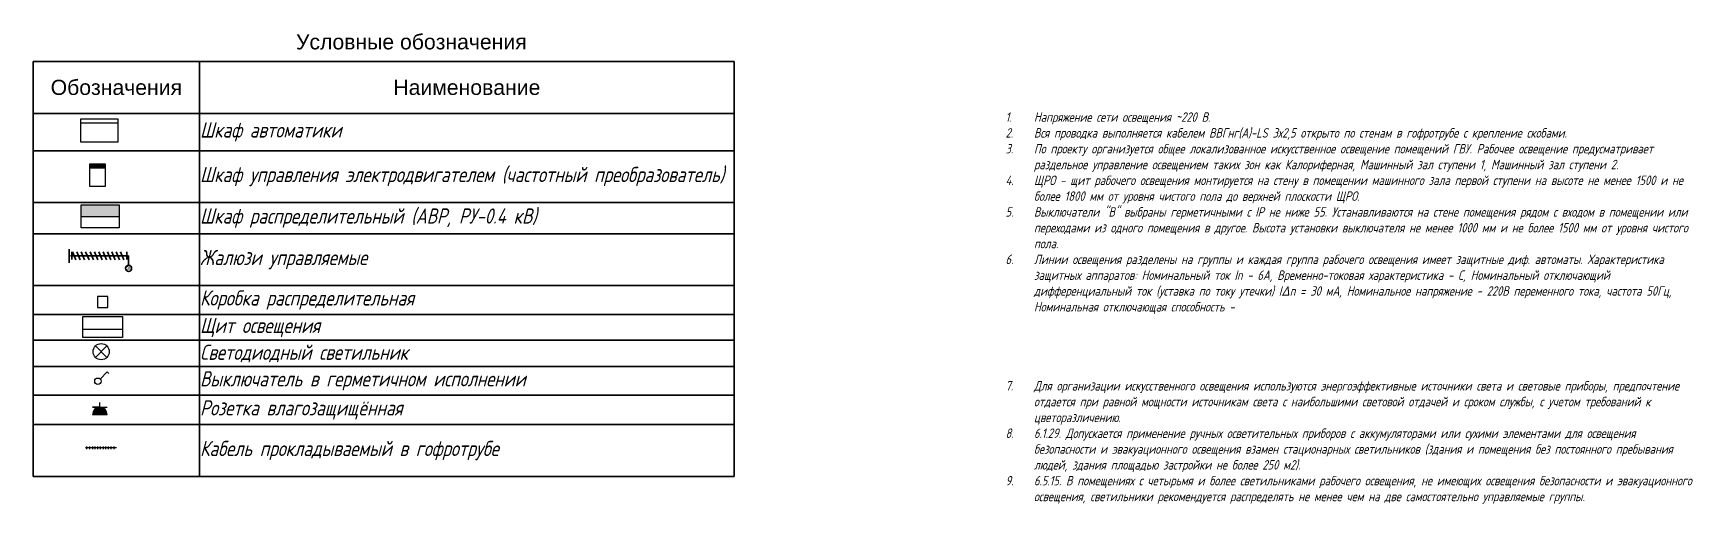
# Model space of a CAD drawing. Header units: millimetres. Extents: x -276 to 1709, y 11 to 936.
# Drawn here: x -276.2 to 161.7, y 345.8 to 469.8 of the extents above; entities that cross this region are included whole.
import ezdxf

# ---------------------------------------------------------------- set-up
doc = ezdxf.new("R2010")
doc.units = ezdxf.units.MM
doc.layers.add('поверхность-_14_Технические_сооружения_Здания', color=250, linetype='Continuous')
doc.styles.add('ASU', font='arial.ttf', dxfattribs={"height": 2.5})
doc.styles.add('T_поверхность-_14_Технические_сооружения_Здания', font='arial.ttf')
doc.styles.add('Гост_2_5', font='', dxfattribs={"oblique": 15, "height": 2.5})
doc.styles.get('Гост_2_5').set_extended_font_data('GOST type A')

msp = doc.modelspace()

# ---------------------------------------------------------------- texts
at = {"color": 0, "lineweight": 20, "insert": (-22.168, 448.986), "char_height": 2.5, "attachment_point": 1, "style": 'Гост_2_5'}
msp.add_mtext_dynamic_manual_height_columns('\\pi-7.5,l10,t10;1.^IНапряжение сети освещения ~220 В.\\P2.^IВся проводка выполняется кабелем ВВГнг(А)-LS 3х2,5 открыто по стенам в гофротрубе с крепление скобами.\\P3.^IПо проекту организуется общее локализованное искусственное освещение помещений ГВУ. Рабочее освещение предусматривает раздельное управление освещением таких зон как Калориферная, Машинный зал ступени 1, Машинный зал ступени 2.\\P4.^IЩРО - щит рабочего освещения монтируется на стену в помещении машинного зала первой ступени на высоте не менее 1500 и не более 1800 мм от уровня чистого пола до верхней плоскости ЩРО.\\P5.^IВыключатели "В" выбраны герметичными с IP не ниже 55. Устанавливаются на стене помещения рядом с входом в помещении или переходами из одного помещения в другое. Высота установки выключателя не менее 1000 мм и не более 1500 мм от уровня чистого пола. \\P6.^IЛинии освещения разделены на группы и каждая группа рабочего освещения имеет защитные диф. автоматы. Характеристика защитных аппаратов: Номинальный ток In - 6А, Временно-токовая характеристика - С, Номинальный отключающий дифференциальный ток (уставка по току утечки) I{\\fISOCPEUR|b0|i0|c204|p34;Δ}n = 30 мА, Номинальное напряжение - 220В переменного тока, частота 50Гц, Номинальная отключающая способность - \\P\\pi0,l0,tz;\\P\\P\\P\\P\\pi-7.5,l10,t10;7.^IДля организации искусственного освещения используются энергоэффективные источники света и световые приборы, предпочтение отдается при равной мощности источникам света с наибольшими световой отдачей и сроком службы, с учетом требований к цветоразличению.\\P{\\C244;\\c1973145;8.^I6.1.29. Допускается применение ручных осветительных приборов с аккумуляторами или сухими элементами для освещения безопасности и эвакуационного освещения взамен стационарных светильников (здания и помещения без постоянного пребывания людей, здания площадью застройки не более 250 м2).\\P9.^I6.5.15. В помещениях с четырьмя и более светильниками рабочего освещения, не имеющих освещения безопасности и эвакуационного освещения, светильники рекомендуется распределять не менее чем на две самостоятельно управляемые группы.}', width=185.57031, gutter_width=12.5, heights=[0], dxfattribs=at)
at = {"insert": (-251.608, 407.38), "char_height": 1, "attachment_point": 1, "rotation": 90, "style": 'ASU'}
msp.add_mtext_dynamic_manual_height_columns('М', width=1.30399, gutter_width=12.5, heights=[0], dxfattribs=at)
at = {"layer": 'поверхность-_14_Технические_сооружения_Здания', "color": 250, "style": 'T_поверхность-_14_Технические_сооружения_Здания'}
msp.add_text('Условные обозначения', height=4, rotation=0.00304, dxfattribs=at).set_placement((-206.888, 465.581))

# ---------------------------------------------------------------- blocks, each defined once
blk = doc.blocks.new('*T29')
at = {"color": 0, "linetype": 'ByBlock', "lineweight": 25, "transparency": 16777216}
for p, q in [((0, 0), (185, 0)), ((0, 0), (0, -109.36)), ((43.88, 0), (43.88, -109.36)), ((185, 0), (185, -109.36)), ((0, -13.64), (185, -13.64)), ((0, -23.49), (185, -23.49)), ((0, -37.13), (185, -37.13)), ((0, -45.37), (185, -45.37)), ((0, -59.01), (185, -59.01)), ((0, -66.71), (185, -66.71)), ((0, -73.48), (185, -73.48)), ((0, -80.42), (185, -80.42)), ((0, -87.93), (185, -87.93)), ((0, -95.72), (185, -95.72)), ((0, -109.36), (185, -109.36))]:
    blk.add_line(p, q, dxfattribs=at)
at = {"color": 0, "lineweight": 20, "transparency": 16777216, "char_height": 4, "style": 'T_поверхность-_14_Технические_сооружения_Здания'}
for s, insert, width, attachment_point in [('Обозначения', (21.94, -6.82), 43.5784, 5), ('Наименование', (114.44, -6.82), 140.8216, 5), ('{\\fGOST type A|b0|i1|c204|p34;Шкаф автоматики}', (44.03, -18.56), 140.8216, 4), ('{\\fGOST type A|b0|i1|c204|p34;Шкаф управления электродвигателем \\fGOST type A|b0|i1|c0|p34;(\\fGOST type A|b0|i1|c204|p34;частотный преобразователь\\fGOST type A|b0|i1|c0|p34;)}', (44.03, -30.31), 140.8216, 4), ('{\\fGOST type A|b0|i1|c204|p34;Шкаф распределительный \\fGOST type A|b0|i1|c0|p34;(\\fGOST type A|b0|i1|c204|p34;АВР\\fGOST type A|b0|i1|c0|p34;, \\fGOST type A|b0|i1|c204|p34;РУ\\fGOST type A|b0|i1|c0|p34;-0.4 \\fGOST type A|b0|i1|c204|p34;кВ\\fGOST type A|b0|i1|c0|p34;)}', (44.03, -41.25), 140.8216, 4), ('{\\fGOST type A|b0|i1|c204|p34;Жалюзи управляемые}', (44.03, -52.19), 140.8216, 4), ('{\\fGOST type A|b0|i1|c204|p34;Коробка распределительная}', (44.03, -62.86), 140.8216, 4), ('{\\fGOST type A|b0|i1|c204|p34;Щит освещения}', (44.03, -70.1), 140.8216, 4), ('{\\fGOST type A|b0|i1|c204|p34;Светодиодный светильник}', (44.03, -76.95), 140.8216, 4), ('{\\fGOST type A|b0|i1|c204|p34;Выключатель в герметичном исполнении}', (44.03, -84.17), 140.8216, 4), ('{\\fGOST type A|b0|i1|c204|p34;Розетка влагозащищённая}', (44.03, -91.83), 140.8216, 4), ('{\\fGOST type A|b0|i1|c204|p34;Кабель прокладываемый в гофротрубе}', (44.03, -102.54), 140.8216, 4)]:
    blk.add_mtext(s, dxfattribs=dict(at, insert=insert, width=width, attachment_point=attachment_point))

# ---------------------------------------------------------------- hatches: boundary and pattern name
at = {"lineweight": 20, "true_color": 0x000000}
h = msp.add_hatch(color=18, dxfattribs=at)
h.dxf.hatch_style = 1
h.paths.add_polyline_path([(-261.288, 435.406), (-261.288, 434.399), (-257.288, 434.4), (-257.288, 435.406)])
h = msp.add_hatch(color=18, dxfattribs=at)
h.dxf.hatch_style = 1
h.paths.add_polyline_path([(-253.598, 424.567), (-263.598, 424.567), (-263.598, 421.567), (-253.598, 421.567)])
at = {"lineweight": 20}
h = msp.add_hatch(color=0, dxfattribs=at)
h.dxf.hatch_style = 1
h.set_gradient(color1=(255, 255, 255), tint=1)
h.paths.add_polyline_path([(-260.609, 369.295), (-256.72, 369.295, 1)])

# ---------------------------------------------------------------- linework, layer by layer
at = {"color": 18, "lineweight": 20, "true_color": 0x000000}
for p, q in [((-263.784, 446.179), (-253.784, 446.179)), ((-261.288, 434.399), (-257.288, 434.4)), ((-263.598, 421.567), (-253.598, 421.567)), ((-254.299, 360.52), (-262.435, 360.52)), ((-262.14, 360.855), (-262.14, 360.184)), ((-261.371, 360.855), (-261.371, 360.184)), ((-260.61, 360.855), (-260.61, 360.184)), ((-259.956, 360.855), (-259.956, 360.184)), ((-259.316, 360.855), (-259.316, 360.184)), ((-258.547, 360.855), (-258.547, 360.184)), ((-257.786, 360.855), (-257.786, 360.184)), ((-257.132, 360.855), (-257.132, 360.184)), ((-256.492, 360.855), (-256.492, 360.184)), ((-255.723, 360.855), (-255.723, 360.184)), ((-254.962, 360.855), (-254.962, 360.184))]:
    msp.add_line(p, q, dxfattribs=at)
at = {"color": 0, "lineweight": 20}
for p, q in [((-263.126, 391.862), (-252.67, 391.862)), ((-259.818, 387.386), (-256.784, 384.371)), ((-259.808, 384.362), (-256.794, 387.395)), ((-258.587, 378.683), (-256.744, 380.53)), ((-256.744, 380.53), (-256.315, 380.102)), ((-258.665, 371.24), (-258.676, 372.46)), ((-258.665, 371.24), (-260.609, 371.24)), ((-260.609, 371.24), (-256.72, 371.24)), ((-260.609, 369.295), (-256.72, 369.295))]:
    msp.add_line(p, q, dxfattribs=at)
at = {"color": 18, "lineweight": 20, "true_color": 0x000000}
for points in [[(-263.784, 447.187), (-263.784, 441.187), (-253.784, 441.187), (-253.784, 447.187)], [(-261.288, 435.406), (-257.288, 435.406), (-257.288, 429.406), (-261.288, 429.406)], [(-263.598, 424.567), (-253.598, 424.567), (-253.598, 418.567), (-263.598, 418.567)], [(-256.517, 400.396), (-259.245, 400.396), (-259.245, 397.534), (-256.517, 397.534)]]:
    msp.add_lwpolyline(points, close=True, dxfattribs=at)
for points in [[(-266.786, 409.284), (-266.786, 412.893)], [(-266.081, 410.18), (-266.081, 412.18)], [(-264.969, 410.142), (-265.858, 412.218)], [(-263.817, 410.142), (-264.707, 412.218)], [(-262.666, 410.142), (-263.555, 412.218)], [(-261.514, 410.142), (-262.403, 412.218)], [(-260.363, 410.142), (-261.252, 412.218)], [(-259.211, 410.142), (-260.1, 412.218)], [(-258.059, 410.142), (-258.949, 412.218)], [(-256.908, 410.142), (-257.797, 412.218)], [(-255.756, 410.142), (-256.646, 412.218)], [(-254.605, 410.142), (-255.494, 412.218)], [(-253.453, 410.142), (-254.342, 412.218)], [(-252.302, 410.142), (-253.191, 412.218)], [(-251.506, 410.18), (-251.506, 412.18)], [(-266.429, 411.18), (-251.101, 411.18)], [(-251.101, 411.18), (-251.101, 408.696)]]:
    msp.add_lwpolyline(points)
at = {"color": 0, "lineweight": 20}
msp.add_lwpolyline([(-263.152, 395.184), (-252.695, 395.184), (-252.67, 389.662), (-263.126, 389.662)], close=True, dxfattribs=at)
msp.add_circle((-251.082, 407.877), 0.819)
for centre, radius in [((-258.301, 385.879), 2.138), ((-259.174, 378.095), 0.846)]:
    msp.add_circle(centre, radius, dxfattribs=at)
msp.add_arc((-258.665, 369.295), 1.945, 0, 180, dxfattribs=at)

# ---------------------------------------------------------------- block references
msp.add_blockref('*T29', (-276.244, 462.365))

msp.set_redraw_order([(e.dxf.handle, doc.entitydb.next_handle()) for e in msp.query("TEXT MTEXT ATTDEF DIMENSION ARC_DIMENSION")])  # texts and dimensions are drawn at this point

doc.saveas('drawing.dxf')
